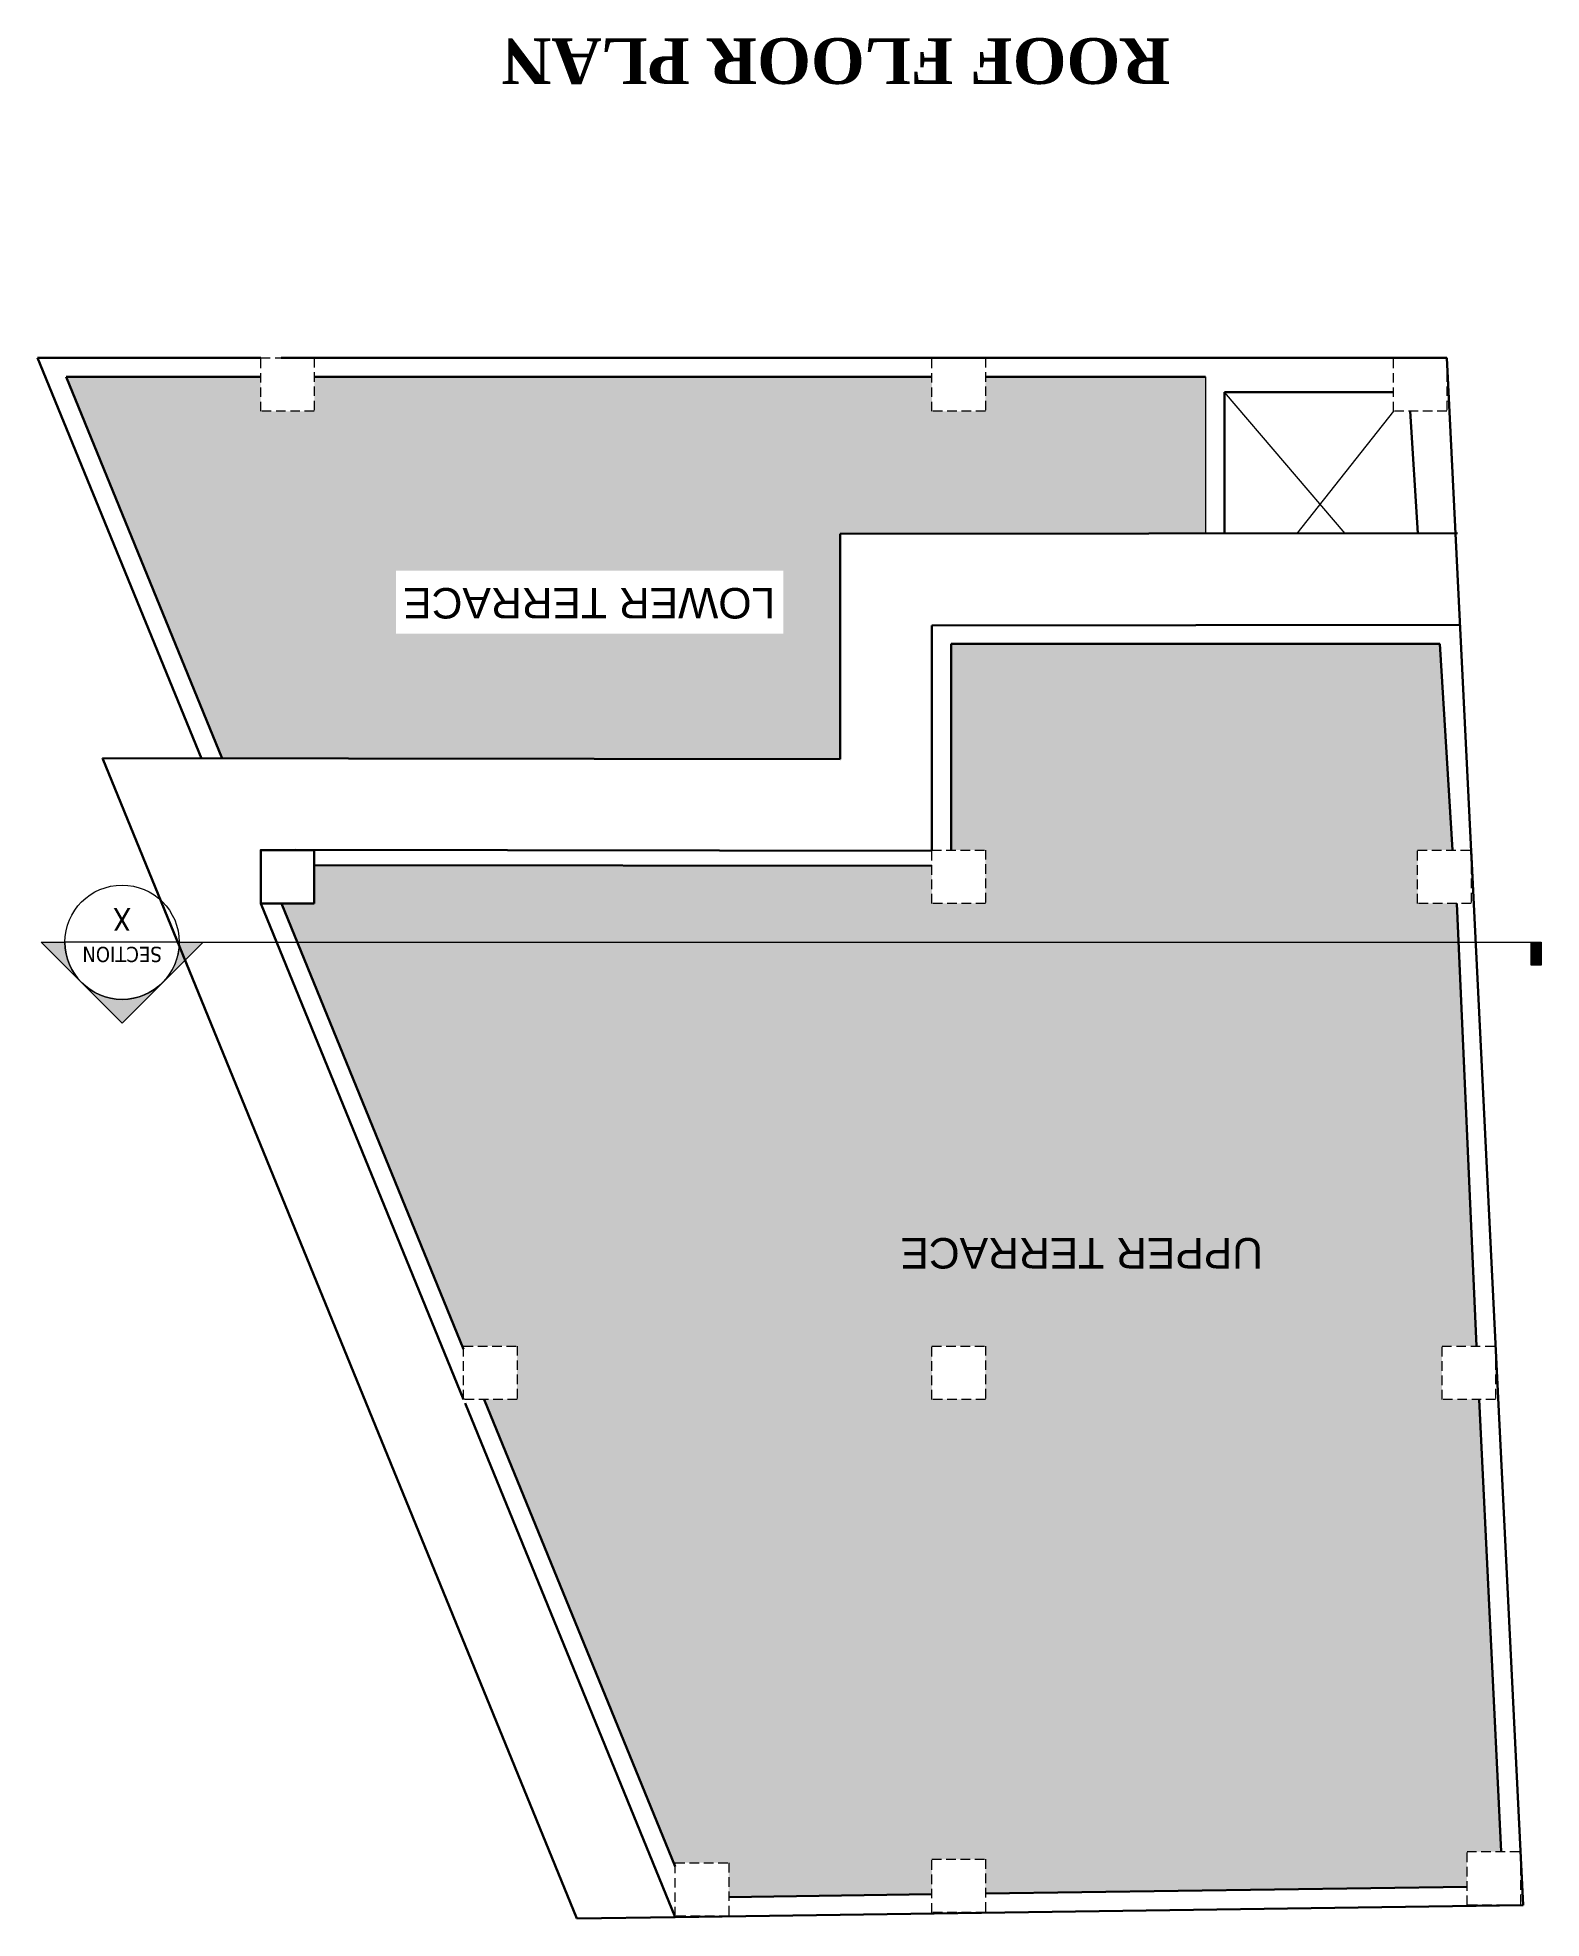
# Model space of a CAD drawing. Header units: inches. Extents: x -4737 to 13205, y 2479 to 13285.
# Drawn here: x -3842.2 to -3448.2, y 12427.2 to 12920.2 of the extents above; entities that cross this region are included whole.
import ezdxf
from ezdxf.enums import TextEntityAlignment as Align

# ---------------------------------------------------------------- set-up
doc = ezdxf.new("R2010")
doc.units = ezdxf.units.IN
doc.header["$MEASUREMENT"] = 0
doc.linetypes.add('HIDDEN', pattern=[0.375, 0.25, -0.125])
doc.linetypes.add('HIDDEN2', pattern=[0.1875, 0.125, -0.0625])
for name, color, linetype, lineweight in [('hatch-.09', 8, 'Continuous', 9), ('hatch-.09 @ 1', 8, 'Continuous', 9), ('hatch-.09 @ 96', 8, 'Continuous', 9), ('Label', 7, 'Continuous', 13), ('ns_DIMS', 1, 'Continuous', 0), ('ns_DIMS @ 1', 1, 'Continuous', 0), ('ns_TEXT', 7, 'Continuous', 13), ('WALL', 12, 'Continuous', 30), ('wall2', 1, 'Continuous', 15)]:
    doc.layers.add(name, color=color, linetype=linetype, lineweight=lineweight)
doc.styles.add('dim', font='arial.ttf', dxfattribs={"height": 7})
doc.styles.get("Standard").update_dxf_attribs({"font": 'arial.ttf'})
doc.styles.add('Tahoma', font='tahoma.ttf')
pattern_1 = [(180, (1459.9166, 17633.6142), (-5e-16, -4.125), [3, -1.125]), (270, (1459.9166, 17633.6142), (4.125, -8e-16), [3, -1.125])]

msp = doc.modelspace()

# ---------------------------------------------------------------- texts
at = {"layer": 'Label', "color": 5, "linetype": 'ByBlock', "char_height": 8, "width": 128.1585, "attachment_point": 2, "rotation": 180, "style": 'dim'}
for s, insert in [('LOWER TERRACE', (-3697.72, 12767.94)), ('UPPER TERRACE', (-3568.68, 12597.57))]:
    msp.add_mtext(s, dxfattribs=dict(at, insert=insert))
at = {"layer": 'ns_TEXT', "insert": (-3444.38, 12908.01), "char_height": 14.4, "attachment_point": 1, "rotation": 180}
msp.add_mtext_dynamic_manual_height_columns('\\pi101.08881;{\\fTimes New Roman|b1|i0|c0|p18;\\H0.83333x;ROOF FLOOR PLAN}', width=373.0816, gutter_width=72, heights=[22.08], dxfattribs=at)

# ---------------------------------------------------------------- blocks, each defined once
blk = doc.blocks.new('*U53')
h = blk.add_hatch(color=256)
edge = h.paths.add_edge_path()
edge.add_line((-0.313, 0), (-0.442, 0))
edge.add_line((-0.442, 0), (0, 0.442))
edge.add_line((0, 0.442), (0.442, 0))
edge.add_line((0.442, 0), (0.312, 0))
edge.add_arc((0, 0), 0.312, 360, 540)
blk.add_hatch(color=256).paths.add_polyline_path([(-7.747, 0.125), (-7.691, 0.125), (-7.691, 0), (-7.747, 0)])
at = {"linetype": 'HIDDEN2', "ltscale": 100}
blk.add_line((-0.313, 0), (-7.747, 0), dxfattribs=at)
blk.add_line((-0.313, 0), (0.312, 0))
blk.add_lwpolyline([(-0.313, 0), (-0.442, 0), (0, 0.442), (0.442, 0), (0.312, 0, 1)], format="xyb", close=True)
blk.add_lwpolyline([(-7.747, 0.125), (-7.691, 0.125), (-7.691, 0), (-7.747, 0)], close=True)
blk.add_circle((0, 0), 0.312)
at = {"style": 'Tahoma', "flags": 8}
blk.add_attdef('VIEWNUMBER', text='', height=0.125, dxfattribs=at).set_placement((0, 0), align=Align.BOTTOM_CENTER)
blk.add_attdef('SHEETNUMBER', text='', height=0.125, dxfattribs=at).set_placement((0, -0.063), align=Align.TOP_CENTER)
blk = doc.blocks.new('*U1649')
at = {"layer": 'hatch-.09 @ 1'}
h = blk.add_hatch(dxfattribs=at)
h.set_pattern_fill('ANGLE', color=256, scale=15, angle=180)
h.set_pattern_definition(pattern_1)
h.paths.add_polyline_path([(-3469.95, 12683.09), (-3470.41, 12693.26), (-3480.66, 12693.26), (-3480.66, 12707.26), (-3471.56, 12707.26), (-3474.86, 12761.26), (-3602.93, 12761.26), (-3602.93, 12707.26), (-3593.93, 12707.26), (-3593.93, 12693.26), (-3607.93, 12693.26), (-3607.93, 12703.08), (-3769.78, 12703.26), (-3769.78, 12693.26), (-3778.38, 12693.26), (-3774.23, 12683.09)])
at = {"layer": 'hatch-.09 @ 96'}
h = blk.add_hatch(dxfattribs=at)
h.set_pattern_fill('ANGLE', color=256, scale=15, angle=180)
h.set_pattern_definition(pattern_1)
h.paths.add_polyline_path([(-3469.95, 12683.09), (-3470.41, 12693.26), (-3480.66, 12693.26), (-3480.66, 12707.26), (-3471.56, 12707.26), (-3474.86, 12761.26), (-3602.93, 12761.26), (-3602.93, 12707.26), (-3593.93, 12707.26), (-3593.93, 12693.26), (-3607.93, 12693.26), (-3607.93, 12703.08), (-3769.78, 12703.26), (-3769.78, 12693.26), (-3778.38, 12693.26), (-3774.23, 12683.09)])
blk = doc.blocks.new('*U1650')
at = {"layer": 'hatch-.09 @ 1'}
h = blk.add_hatch(dxfattribs=at)
h.set_pattern_fill('ANGLE', color=256, scale=15, angle=180)
h.set_pattern_definition(pattern_1)
h.paths.add_polyline_path([(-3467.73, 12435.55), (-3467.73, 12444.75), (-3458.74, 12444.75), (-3464.58, 12563.26), (-3474.26, 12563.26), (-3474.26, 12577.26), (-3465.24, 12577.26), (-3469.95, 12683.09), (-3774.23, 12683.09), (-3730.96, 12577.26), (-3716.64, 12577.26), (-3716.64, 12563.26), (-3725.24, 12563.26), (-3675.59, 12441.81), (-3661.18, 12441.81), (-3661.18, 12432.81), (-3607.93, 12433.56), (-3607.93, 12442.76), (-3593.93, 12442.76), (-3593.93, 12433.76)])
h.paths.add_polyline_path([(-3593.93, 12563.26), (-3607.93, 12563.26), (-3607.93, 12577.26), (-3593.93, 12577.26)], flags=16)
h.paths.add_polyline_path([(-3519.04, 12610.08), (-3618.05, 12610.08), (-3618.05, 12593.59), (-3519.04, 12593.59)], flags=24)
at = {"layer": 'hatch-.09 @ 96'}
h = blk.add_hatch(dxfattribs=at)
h.set_pattern_fill('ANGLE', color=256, scale=15, angle=180)
h.set_pattern_definition(pattern_1)
h.paths.add_polyline_path([(-3467.73, 12435.55), (-3467.73, 12444.75), (-3458.74, 12444.75), (-3464.58, 12563.26), (-3474.26, 12563.26), (-3474.26, 12577.26), (-3465.24, 12577.26), (-3469.95, 12683.09), (-3774.23, 12683.09), (-3730.96, 12577.26), (-3716.64, 12577.26), (-3716.64, 12563.26), (-3725.24, 12563.26), (-3675.59, 12441.81), (-3661.18, 12441.81), (-3661.18, 12432.81), (-3607.93, 12433.56), (-3607.93, 12442.76), (-3593.93, 12442.76), (-3593.93, 12433.76)])
h.paths.add_polyline_path([(-3593.93, 12563.26), (-3607.93, 12563.26), (-3607.93, 12577.26), (-3593.93, 12577.26)], flags=16)
h.paths.add_polyline_path([(-3519.04, 12610.08), (-3618.05, 12610.08), (-3618.05, 12593.59), (-3519.04, 12593.59)], flags=24)

# ---------------------------------------------------------------- hatches: boundary and pattern name
at = {"layer": 'hatch-.09'}
h = msp.add_hatch(dxfattribs=at)
h.set_pattern_fill('ANGLE', color=256, scale=15, angle=180)
h.set_pattern_definition([(180, (630.416, 17633.6142), (-5e-16, -4.125), [3, -1.125]), (270, (630.416, 17633.6142), (4.125, -8e-16), [3, -1.125])])
h.paths.add_polyline_path([(-3646.86, 12780.45), (-3748.35, 12780.45), (-3748.35, 12763.97), (-3646.86, 12763.97)], flags=16)
h.paths.add_polyline_path([(-3793.93, 12731.29), (-3631.93, 12731.11), (-3631.93, 12790.09), (-3536.27, 12790.2), (-3536.26, 12831.26), (-3593.93, 12831.26), (-3593.93, 12822.26), (-3607.93, 12822.26), (-3607.93, 12831.26), (-3769.78, 12831.26), (-3769.78, 12822.26), (-3783.78, 12822.26), (-3783.78, 12831.26), (-3834.8, 12831.26)])

# ---------------------------------------------------------------- linework, layer by layer
at = {"layer": 'ns_DIMS', "linetype": 'HIDDEN', "ltscale": 10}
msp.add_line((-3730.64, 12563.26), (-3730.64, 12577.26), dxfattribs=at)
for points in [[(-3769.78, 12822.26), (-3783.78, 12822.26), (-3783.78, 12836.26), (-3769.78, 12836.26)], [(-3593.93, 12822.26), (-3607.93, 12822.26), (-3607.93, 12836.26), (-3593.93, 12836.26)], [(-3473.02, 12822.26), (-3487.02, 12822.26), (-3487.02, 12836.26), (-3473.02, 12836.26)], [(-3593.93, 12693.26), (-3607.93, 12693.26), (-3607.93, 12707.26), (-3593.93, 12707.26)], [(-3466.66, 12693.26), (-3480.66, 12693.26), (-3480.66, 12707.26), (-3466.66, 12707.26)], [(-3716.64, 12563.26), (-3730.64, 12563.26), (-3730.64, 12577.26), (-3716.64, 12577.26)], [(-3593.93, 12563.26), (-3607.93, 12563.26), (-3607.93, 12577.26), (-3593.93, 12577.26)], [(-3460.26, 12563.26), (-3474.26, 12563.26), (-3474.26, 12577.26), (-3460.26, 12577.26)], [(-3661.18, 12427.81), (-3675.18, 12427.81), (-3675.18, 12441.81), (-3661.18, 12441.81)], [(-3593.93, 12428.76), (-3607.93, 12428.76), (-3607.93, 12442.76), (-3593.93, 12442.76)], [(-3453.73, 12430.75), (-3467.73, 12430.75), (-3467.73, 12444.75), (-3453.73, 12444.75)]]:
    msp.add_lwpolyline(points, close=True, dxfattribs=at)
at = {"layer": 'WALL'}
for p, q in [((-3799.33, 12731.29), (-3842.24, 12836.26)), ((-3842.24, 12836.26), (-3783.78, 12836.26)), ((-3473.02, 12836.26), (-3778.47, 12836.26)), ((-3466.12, 12696.26), (-3473.02, 12836.26)), ((-3793.93, 12731.29), (-3834.8, 12831.26)), ((-3834.8, 12831.26), (-3783.78, 12831.26)), ((-3607.93, 12831.26), (-3769.78, 12831.26)), ((-3536.26, 12831.26), (-3593.93, 12831.26)), ((-3531.26, 12790.21), (-3531.26, 12827.26)), ((-3487.02, 12827.26), (-3531.26, 12827.26)), ((-3480.64, 12790.27), (-3482.6, 12822.26)), ((-3470.18, 12790.28), (-3631.93, 12790.09)), ((-3631.93, 12731.11), (-3631.93, 12790.09)), ((-3469.57, 12766.28), (-3607.93, 12766.12)), ((-3607.93, 12707.26), (-3607.93, 12766.12)), ((-3602.93, 12761.26), (-3474.86, 12761.26)), ((-3602.93, 12707.26), (-3602.93, 12761.26)), ((-3471.56, 12707.26), (-3474.86, 12761.26)), ((-3825.27, 12731.32), (-3631.93, 12731.11)), ((-3700.96, 12427.25), (-3825.27, 12731.32)), ((-3774.78, 12707.27), (-3607.93, 12707.08)), ((-3769.78, 12703.26), (-3607.93, 12703.08)), ((-3466.66, 12707.26), (-3453.04, 12430.75)), ((-3730.64, 12563.26), (-3783.78, 12693.26)), ((-3730.64, 12576.47), (-3778.38, 12693.26)), ((-3470.41, 12693.26), (-3465.24, 12577.26)), ((-3675.18, 12427.61), (-3730.23, 12562.26)), ((-3675.18, 12440.83), (-3725.24, 12563.26)), ((-3464.58, 12563.26), (-3458.74, 12444.75)), ((-3661.18, 12432.81), (-3607.93, 12433.56)), ((-3593.93, 12433.76), (-3467.73, 12435.55)), ((-3675.18, 12427.61), (-3700.96, 12427.25)), ((-3675.18, 12427.61), (-3453.04, 12430.75))]:
    msp.add_line(p, q, dxfattribs=at)
msp.add_lwpolyline([(-3769.78, 12693.26), (-3783.78, 12693.26), (-3783.78, 12707.26), (-3769.78, 12707.26)], close=True, dxfattribs=at)
at = {"layer": 'wall2'}
for p, q in [((-3531.26, 12836.26), (-3531.26, 12836.26)), ((-3536.26, 12831.26), (-3536.26, 12790.2)), ((-3499.64, 12790.25), (-3531.26, 12827.26)), ((-3487.02, 12822.26), (-3512.3, 12790.23))]:
    msp.add_line(p, q, dxfattribs=at)

# ---------------------------------------------------------------- block references
at = {"layer": 'hatch-.09'}
for name in ['*U1649', '*U1650']:
    msp.add_blockref(name, (0, 0), dxfattribs=at)
at = {"layer": 'ns_DIMS @ 1'}
ref = msp.add_blockref('*U53', (-3820.12, 12683.09), dxfattribs=dict(at, xscale=48, yscale=48, zscale=48, rotation=180))
ref.add_attrib('VIEWNUMBER', 'SECTION', dxfattribs={"layer": '0', "height": 4, "rotation": 180, "style": 'Tahoma'}).set_placement((-3820.12, 12683.09), align=Align.BOTTOM_CENTER)
ref.add_attrib('SHEETNUMBER', 'X', dxfattribs={"layer": '0', "height": 6, "rotation": 180, "style": 'Tahoma'}).set_placement((-3820.12, 12686.09), align=Align.TOP_CENTER)

msp.set_redraw_order([(e.dxf.handle, doc.entitydb.next_handle()) for e in msp.query("TEXT MTEXT ATTDEF DIMENSION ARC_DIMENSION")])  # texts and dimensions are drawn at this point

doc.saveas('drawing.dxf')
